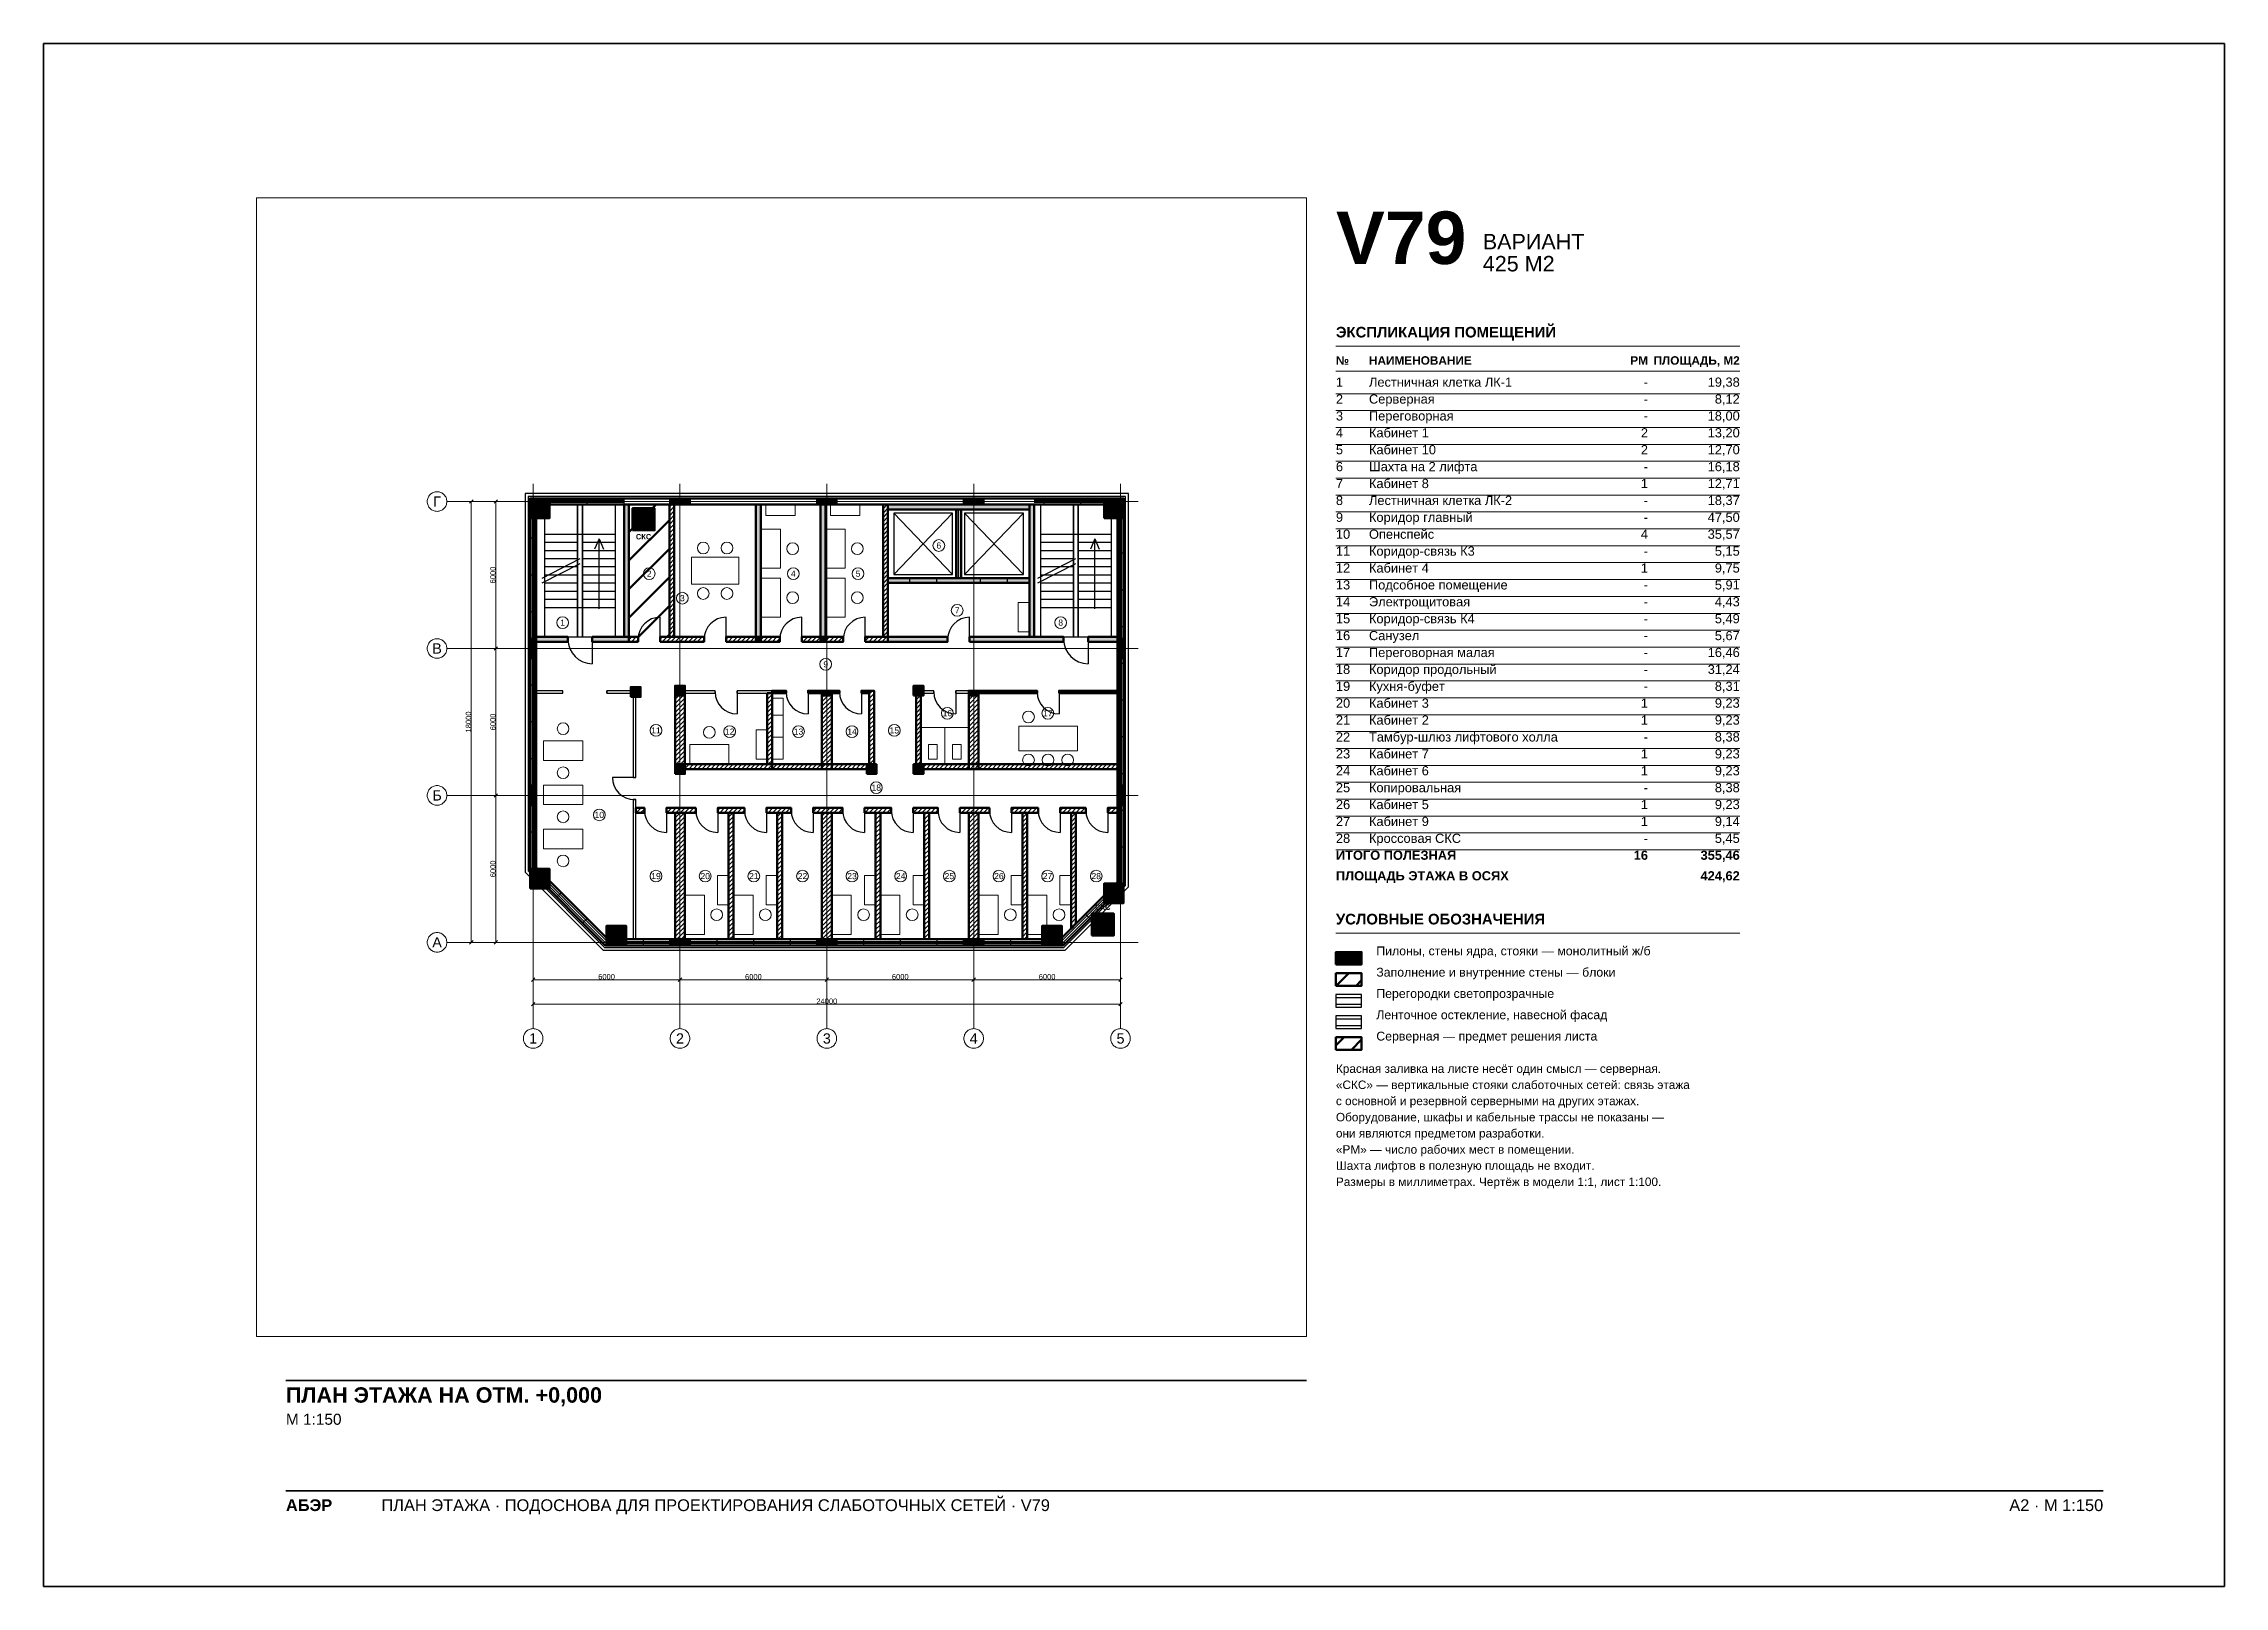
# Paper-space layout 'A2-1-100' of a CAD drawing. Header units: millimetres. Extents: x 0 to 594, y 0 to 420.
# The model-space entities are those that its viewports show. They can reach past a viewport. Long polylines and large blocks are cut down to what shows.
import ezdxf
from ezdxf.enums import TextEntityAlignment as Align

# ---------------------------------------------------------------- set-up
doc = ezdxf.new("R2010")
doc.units = ezdxf.units.MM
doc.linetypes.add('CENTER2', pattern=[2.541, 1.587, -0.318, 0.318, -0.318])
for name, color, linetype, lineweight in [('A-ANNO-LEGEND', 7, 'CONTINUOUS', 18), ('A-ANNO-NOTES', 8, 'CONTINUOUS', 13), ('A-ANNO-ROOM', 7, 'CONTINUOUS', 18), ('A-ANNO-TABLE', 7, 'CONTINUOUS', 18), ('A-DIMS', 8, 'CONTINUOUS', 13), ('A-DOOR', 3, 'CONTINUOUS', 25), ('A-ELEV', 7, 'CONTINUOUS', 25), ('A-FACADE-PANEL', 8, 'CONTINUOUS', 25), ('A-FURN', 8, 'CONTINUOUS', 18), ('A-GLAZ-RIBBON', 5, 'CONTINUOUS', 25), ('A-GRID', 8, 'CENTER2', 13), ('A-HATCH', 9, 'CONTINUOUS', 9), ('A-OUTLINE', 7, 'CONTINUOUS', 50), ('A-SANI', 8, 'CONTINUOUS', 18), ('A-STAIR', 7, 'CONTINUOUS', 25), ('A-TITLE', 7, 'CONTINUOUS', 35), ('A-VIEWPORT', 8, 'CONTINUOUS', 9), ('A-WALL-BLOCK', 9, 'CONTINUOUS', 50), ('A-WALL-GLASS', 4, 'CONTINUOUS', 25), ('A-WALL-RC', 7, 'CONTINUOUS', 50), ('E-SCS-RISER', 1, 'CONTINUOUS', 50), ('E-SERVER-ROOM', 1, 'CONTINUOUS', 50)]:
    doc.layers.add(name, color=color, linetype=linetype, lineweight=lineweight)
doc.styles.add('Arial', font='arial.ttf')
doc.styles.add('Arial-Bold', font='arialbd.ttf')
doc.styles.get("Standard").update_dxf_attribs({"font": 'arial.ttf'})

psp = doc.layouts.new('A2-1-100')

# ---------------------------------------------------------------- texts
at = {"layer": 'A-ANNO-LEGEND'}
for s, height, style, p in [('УСЛОВНЫЕ ОБОЗНАЧЕНИЯ', 2.9, 'Arial-Bold', (352, 180.2)), ('Пилоны, стены ядра, стояки — монолитный ж/б', 2.4, 'Arial', (363, 171.8)), ('Заполнение и внутренние стены — блоки', 2.4, 'Arial', (363, 166)), ('Перегородки светопрозрачные', 2.4, 'Arial', (363, 160.2)), ('Ленточное остекление, навесной фасад', 2.4, 'Arial', (363, 154.4)), ('Серверная — предмет решения листа', 2.4, 'Arial', (363, 148.6))]:
    psp.add_text(s, height=height, dxfattribs=dict(at, style=style)).set_placement(p)
at = {"layer": 'A-ANNO-NOTES', "style": 'Arial'}
for s, p in [('«СКС» — вертикальные стояки слаботочных сетей: связь этажа', (352, 135.4)), ('Красная заливка на листе несёт один смысл — серверная.', (352, 139.8)), ('с основной и резервной серверными на других этажах.', (352, 131)), ('Оборудование, шкафы и кабельные трассы не показаны —', (352, 126.6)), ('они являются предметом разработки.', (352, 122.2)), ('«РМ» — число рабочих мест в помещении.', (352, 117.8)), ('Шахта лифтов в полезную площадь не входит.', (352, 113.4)), ('Размеры в миллиметрах. Чертёж в модели 1:1, лист 1:100.', (352, 109))]:
    psp.add_text(s, height=2.3, dxfattribs=at).set_placement(p)
at = {"layer": 'A-ANNO-TABLE'}
for s, height, style, p in [('ЭКСПЛИКАЦИЯ ПОМЕЩЕНИЙ', 2.9, 'Arial-Bold', (352, 340)), ('№', 2.3, 'Arial-Bold', (352, 332.6)), ('НАИМЕНОВАНИЕ', 2.3, 'Arial-Bold', (361, 332.6)), ('1', 2.5, 'Arial', (352, 326.6)), ('Лестничная клетка ЛК-1', 2.5, 'Arial', (361, 326.6)), ('2', 2.5, 'Arial', (352, 322)), ('Серверная', 2.5, 'Arial', (361, 322)), ('4', 2.5, 'Arial', (352, 312.8)), ('3', 2.5, 'Arial', (352, 317.4)), ('Переговорная', 2.5, 'Arial', (361, 317.4)), ('Кабинет 1', 2.5, 'Arial', (361, 312.8)), ('5', 2.5, 'Arial', (352, 308.2)), ('Кабинет 10', 2.5, 'Arial', (361, 308.2)), ('6', 2.5, 'Arial', (352, 303.6)), ('Шахта на 2 лифта', 2.5, 'Arial', (361, 303.6)), ('7', 2.5, 'Arial', (352, 299)), ('Кабинет 8', 2.5, 'Arial', (361, 299)), ('8', 2.5, 'Arial', (352, 294.4)), ('9', 2.5, 'Arial', (352, 289.8)), ('Лестничная клетка ЛК-2', 2.5, 'Arial', (361, 294.4)), ('Коридор главный', 2.5, 'Arial', (361, 289.8)), ('10', 2.5, 'Arial', (352, 285.2)), ('Опенспейс', 2.5, 'Arial', (361, 285.2)), ('11', 2.5, 'Arial', (352, 280.6)), ('Коридор-связь К3', 2.5, 'Arial', (361, 280.6)), ('12', 2.5, 'Arial', (352, 276)), ('13', 2.5, 'Arial', (352, 271.4)), ('Подсобное помещение', 2.5, 'Arial', (361, 271.4)), ('Кабинет 4', 2.5, 'Arial', (361, 276)), ('14', 2.5, 'Arial', (352, 266.8)), ('Электрощитовая', 2.5, 'Arial', (361, 266.8)), ('15', 2.5, 'Arial', (352, 262.2)), ('Коридор-связь К4', 2.5, 'Arial', (361, 262.2)), ('16', 2.5, 'Arial', (352, 257.6)), ('17', 2.5, 'Arial', (352, 253)), ('Санузел', 2.5, 'Arial', (361, 257.6)), ('Переговорная малая', 2.5, 'Arial', (361, 253)), ('18', 2.5, 'Arial', (352, 248.4)), ('Коридор продольный', 2.5, 'Arial', (361, 248.4)), ('19', 2.5, 'Arial', (352, 243.8)), ('Кухня-буфет', 2.5, 'Arial', (361, 243.8)), ('20', 2.5, 'Arial', (352, 239.2)), ('Кабинет 3', 2.5, 'Arial', (361, 239.2)), ('21', 2.5, 'Arial', (352, 234.6)), ('22', 2.5, 'Arial', (352, 230)), ('Тамбур-шлюз лифтового холла', 2.5, 'Arial', (361, 230)), ('Кабинет 2', 2.5, 'Arial', (361, 234.6)), ('23', 2.5, 'Arial', (352, 225.4)), ('Кабинет 7', 2.5, 'Arial', (361, 225.4)), ('24', 2.5, 'Arial', (352, 220.8)), ('Кабинет 6', 2.5, 'Arial', (361, 220.8)), ('25', 2.5, 'Arial', (352, 216.2)), ('26', 2.5, 'Arial', (352, 211.6)), ('Копировальная', 2.5, 'Arial', (361, 216.2)), ('Кабинет 5', 2.5, 'Arial', (361, 211.6)), ('27', 2.5, 'Arial', (352, 207)), ('Кабинет 9', 2.5, 'Arial', (361, 207)), ('28', 2.5, 'Arial', (352, 202.4)), ('Кроссовая СКС', 2.5, 'Arial', (361, 202.4)), ('ИТОГО ПОЛЕЗНАЯ', 2.5, 'Arial-Bold', (352, 197.8)), ('ПЛОЩАДЬ ЭТАЖА В ОСЯХ', 2.5, 'Arial-Bold', (352, 192.2))]:
    psp.add_text(s, height=height, dxfattribs=dict(at, style=style)).set_placement(p)
for s, height, style, p in [('РМ', 2.3, 'Arial-Bold', (437, 332.6)), ('ПЛОЩАДЬ, М2', 2.3, 'Arial-Bold', (462, 332.6)), ('-', 2.5, 'Arial', (437, 326.6)), ('19,38', 2.5, 'Arial', (462, 326.6)), ('-', 2.5, 'Arial', (437, 322)), ('8,12', 2.5, 'Arial', (462, 322)), ('2', 2.5, 'Arial', (437, 312.8)), ('-', 2.5, 'Arial', (437, 317.4)), ('18,00', 2.5, 'Arial', (462, 317.4)), ('13,20', 2.5, 'Arial', (462, 312.8)), ('2', 2.5, 'Arial', (437, 308.2)), ('12,70', 2.5, 'Arial', (462, 308.2)), ('-', 2.5, 'Arial', (437, 303.6)), ('16,18', 2.5, 'Arial', (462, 303.6)), ('1', 2.5, 'Arial', (437, 299)), ('12,71', 2.5, 'Arial', (462, 299)), ('-', 2.5, 'Arial', (437, 294.4)), ('47,50', 2.5, 'Arial', (462, 289.8)), ('18,37', 2.5, 'Arial', (462, 294.4)), ('4', 2.5, 'Arial', (437, 285.2)), ('-', 2.5, 'Arial', (437, 289.8)), ('35,57', 2.5, 'Arial', (462, 285.2)), ('-', 2.5, 'Arial', (437, 280.6)), ('5,15', 2.5, 'Arial', (462, 280.6)), ('1', 2.5, 'Arial', (437, 276)), ('5,91', 2.5, 'Arial', (462, 271.4)), ('9,75', 2.5, 'Arial', (462, 276)), ('-', 2.5, 'Arial', (437, 271.4)), ('-', 2.5, 'Arial', (437, 266.8)), ('4,43', 2.5, 'Arial', (462, 266.8)), ('-', 2.5, 'Arial', (437, 262.2)), ('5,49', 2.5, 'Arial', (462, 262.2)), ('-', 2.5, 'Arial', (437, 257.6)), ('16,46', 2.5, 'Arial', (462, 253)), ('5,67', 2.5, 'Arial', (462, 257.6)), ('-', 2.5, 'Arial', (437, 253)), ('-', 2.5, 'Arial', (437, 248.4)), ('31,24', 2.5, 'Arial', (462, 248.4)), ('-', 2.5, 'Arial', (437, 243.8)), ('8,31', 2.5, 'Arial', (462, 243.8)), ('1', 2.5, 'Arial', (437, 239.2)), ('9,23', 2.5, 'Arial', (462, 239.2)), ('1', 2.5, 'Arial', (437, 234.6)), ('8,38', 2.5, 'Arial', (462, 230)), ('9,23', 2.5, 'Arial', (462, 234.6)), ('1', 2.5, 'Arial', (437, 225.4)), ('-', 2.5, 'Arial', (437, 230)), ('9,23', 2.5, 'Arial', (462, 225.4)), ('1', 2.5, 'Arial', (437, 220.8)), ('9,23', 2.5, 'Arial', (462, 220.8)), ('1', 2.5, 'Arial', (437, 211.6)), ('-', 2.5, 'Arial', (437, 216.2)), ('8,38', 2.5, 'Arial', (462, 216.2)), ('9,23', 2.5, 'Arial', (462, 211.6)), ('1', 2.5, 'Arial', (437, 207)), ('9,14', 2.5, 'Arial', (462, 207)), ('-', 2.5, 'Arial', (437, 202.4)), ('5,45', 2.5, 'Arial', (462, 202.4)), ('16', 2.5, 'Arial-Bold', (437, 197.8)), ('355,46', 2.5, 'Arial-Bold', (462, 197.8)), ('424,62', 2.5, 'Arial-Bold', (462, 192.2))]:
    psp.add_text(s, height=height, dxfattribs=dict(at, style=style)).set_placement(p, align=Align.RIGHT)
at = {"layer": 'A-TITLE'}
for s, height, style, p in [('V79', 14.3, 'Arial-Bold', (352, 360)), ('ВАРИАНТ', 4.2, 'Arial', (392, 364)), ('425 М2', 4.2, 'Arial', (392, 358)), ('ПЛАН ЭТАЖА НА ОТМ. +0,000', 4.2, 'Arial-Bold', (66, 50)), ('М 1:150', 3, 'Arial', (66, 44)), ('ПЛАН ЭТАЖА · ПОДОСНОВА ДЛЯ ПРОЕКТИРОВАНИЯ СЛАБОТОЧНЫХ СЕТЕЙ · V79', 3.2, 'Arial', (92, 20.5)), ('АБЭР', 3.2, 'Arial-Bold', (66, 20.5))]:
    psp.add_text(s, height=height, dxfattribs=dict(at, style=style)).set_placement(p)
at = {"layer": 'A-TITLE', "style": 'Arial'}
psp.add_text('A2 · М 1:150', height=3.2, dxfattribs=at).set_placement((561, 20.5), align=Align.RIGHT)

msp = doc.modelspace()

# ---------------------------------------------------------------- texts
at = {"layer": 'A-ANNO-ROOM'}
for s, p in [('6', (16576, 16205)), ('2', (4743, 15055)), ('4', (10631, 15055)), ('5', (13275, 15055)), ('3', (6097, 14055)), ('7', (17326, 13555)), ('1', (1205, 13055)), ('8', (21554, 13055)), ('9', (11955, 11355)), ('16', (16925, 9355)), ('17', (21030, 9355)), ('11', (5020, 8655)), ('12', (8030, 8605)), ('13', (10843, 8605)), ('14', (13030, 8605)), ('15', (14758, 8655)), ('18', (14020, 6318)), ('10', (2705, 5205)), ('19', (5020, 2705)), ('20', (7030, 2705)), ('21', (9018, 2705)), ('22', (11006, 2705)), ('23', (13030, 2705)), ('24', (15018, 2705)), ('25', (17006, 2705)), ('26', (19030, 2705)), ('27', (21018, 2705)), ('28', (23006, 2705))]:
    msp.add_text(s, height=250, dxfattribs=at).set_placement(p, align=Align.MIDDLE_CENTER)
at = {"layer": 'A-DIMS'}
for s, p in [('6000', (-1645, 15000)), ('18000', (-2645, 9000)), ('6000', (-1645, 9000)), ('6000', (-1645, 3000))]:
    msp.add_text(s, height=220, rotation=90, dxfattribs=at).set_placement(p, align=Align.MIDDLE_CENTER)
for s, p in [('6000', (3000, -1405)), ('6000', (9000, -1405)), ('6000', (15000, -1405)), ('6000', (21000, -1405)), ('24000', (12000, -2405))]:
    msp.add_text(s, height=220, dxfattribs=at).set_placement(p, align=Align.MIDDLE_CENTER)
at = {"layer": 'A-GRID'}
for s, p in [('Г', (-3925, 18000)), ('В', (-3925, 12000)), ('Б', (-3925, 6000)), ('А', (-3925, 0)), ('1', (0, -3925)), ('2', (6000, -3925)), ('3', (12000, -3925)), ('4', (18000, -3925)), ('5', (24000, -3925))]:
    msp.add_text(s, height=420, dxfattribs=at).set_placement(p, align=Align.MIDDLE_CENTER)
at = {"layer": 'E-SCS-RISER', "style": 'Arial-Bold'}
for p in [(4513, 16565), (23275, 1435)]:
    msp.add_text('СКС', height=220, dxfattribs=at).set_placement(p, align=Align.MIDDLE_CENTER)

# ---------------------------------------------------------------- hatches: boundary and pattern name
at = {"layer": 'A-HATCH'}
h = msp.add_hatch(dxfattribs=at)
h.set_pattern_fill('ANSI31', scale=40)
h.paths.add_polyline_path([(5567, 12475), (5767, 12475), (5767, 17875), (5767, 17875), (5567, 17875), (5567, 17875)])
h = msp.add_hatch(dxfattribs=at)
h.set_pattern_fill('ANSI31', scale=40)
h.paths.add_polyline_path([(14296, 12475), (14496, 12475), (14496, 17875), (14496, 17875), (14296, 17875), (14296, 17875)])
h = msp.add_hatch(dxfattribs=at)
h.set_pattern_fill('ANSI31', scale=40)
h.paths.add_polyline_path([(3913, 12275), (4290, 12275), (4290, 12475), (3913, 12475)])
h = msp.add_hatch(dxfattribs=at)
h.set_pattern_fill('ANSI31', scale=40)
h.paths.add_polyline_path([(5190, 12275), (6984, 12275), (6984, 12475), (5190, 12475)])
h = msp.add_hatch(dxfattribs=at)
h.set_pattern_fill('ANSI31', scale=40)
h.paths.add_polyline_path([(7884, 12275), (9101, 12275), (9101, 12475), (7884, 12475)])
h = msp.add_hatch(dxfattribs=at)
h.set_pattern_fill('ANSI31', scale=40)
h.paths.add_polyline_path([(9301, 12275), (10073, 12275), (10073, 12475), (9301, 12475)])
h = msp.add_hatch(dxfattribs=at)
h.set_pattern_fill('ANSI31', scale=40)
h.paths.add_polyline_path([(10973, 12275), (11745, 12275), (11745, 12475), (10973, 12475)])
h = msp.add_hatch(dxfattribs=at)
h.set_pattern_fill('ANSI31', scale=40)
h.paths.add_polyline_path([(11945, 12275), (12670, 12275), (12670, 12475), (11945, 12475)])
h = msp.add_hatch(dxfattribs=at)
h.set_pattern_fill('ANSI31', scale=40)
h.paths.add_polyline_path([(13570, 12275), (14496, 12275), (14496, 12475), (13570, 12475)])
h = msp.add_hatch(dxfattribs=at)
h.set_pattern_fill('ANSI31', scale=40)
h.paths.add_polyline_path([(4090, 10175), (4190, 10175), (4190, 10275), (4090, 10275)])
h = msp.add_hatch(dxfattribs=at)
h.set_pattern_fill('ANSI31', scale=40)
h.paths.add_polyline_path([(5800, 7075), (6200, 7075), (6200, 10275), (5800, 10275)])
h = msp.add_hatch(dxfattribs=at)
h.set_pattern_fill('ANSI31', scale=40)
h.paths.add_polyline_path([(9563, 7275), (9763, 7275), (9763, 10175), (9563, 10175)])
h = msp.add_hatch(dxfattribs=at)
h.set_pattern_fill('ANSI31', scale=40)
h.paths.add_polyline_path([(9763, 10175), (10332, 10175), (10332, 10275), (9763, 10275)])
h = msp.add_hatch(dxfattribs=at)
h.set_pattern_fill('ANSI31', scale=40)
h.paths.add_polyline_path([(11232, 10175), (11800, 10175), (11800, 10275), (11232, 10275)])
h = msp.add_hatch(dxfattribs=at)
h.set_pattern_fill('ANSI31', scale=40)
h.paths.add_polyline_path([(11800, 10075), (12200, 10075), (12200, 10275), (11800, 10275)])
h = msp.add_hatch(dxfattribs=at)
h.set_pattern_fill('ANSI31', scale=40)
h.paths.add_polyline_path([(11800, 7275), (12200, 7275), (12200, 10175), (11800, 10175)])
h = msp.add_hatch(dxfattribs=at)
h.set_pattern_fill('ANSI31', scale=40)
h.paths.add_polyline_path([(12200, 10175), (12514, 10175), (12514, 10275), (12200, 10275)])
h = msp.add_hatch(dxfattribs=at)
h.set_pattern_fill('ANSI31', scale=40)
h.paths.add_polyline_path([(13414, 10175), (13728, 10175), (13728, 10275), (13414, 10275)])
h = msp.add_hatch(dxfattribs=at)
h.set_pattern_fill('ANSI31', scale=40)
h.paths.add_polyline_path([(13728, 7075), (13928, 7075), (13928, 10275), (13728, 10275)])
h = msp.add_hatch(dxfattribs=at)
h.set_pattern_fill('ANSI31', scale=40)
h.paths.add_polyline_path([(15645, 7075), (15845, 7075), (15845, 10275), (15645, 10275)])
h = msp.add_hatch(dxfattribs=at)
h.set_pattern_fill('ANSI31', scale=40)
h.paths.add_polyline_path([(17800, 10075), (18200, 10075), (18200, 10275), (17800, 10275)])
h = msp.add_hatch(dxfattribs=at)
h.set_pattern_fill('ANSI31', scale=40)
h.paths.add_polyline_path([(17800, 7275), (18200, 7275), (18200, 10175), (17800, 10175)])
h = msp.add_hatch(dxfattribs=at)
h.set_pattern_fill('ANSI31', scale=40)
h.paths.add_polyline_path([(18200, 10175), (20588, 10175), (20588, 10275), (18200, 10275)])
h = msp.add_hatch(dxfattribs=at)
h.set_pattern_fill('ANSI31', scale=40)
h.paths.add_polyline_path([(21488, 10175), (23875, 10175), (23875, 10175), (23875, 10275), (23875, 10275), (21488, 10275)])
h = msp.add_hatch(dxfattribs=at)
h.set_pattern_fill('ANSI31', scale=40)
h.paths.add_polyline_path([(6200, 7075), (9763, 7075), (9763, 7275), (6200, 7275)])
h = msp.add_hatch(dxfattribs=at)
h.set_pattern_fill('ANSI31', scale=40)
h.paths.add_polyline_path([(9763, 7075), (11800, 7075), (11800, 7275), (9763, 7275)])
h = msp.add_hatch(dxfattribs=at)
h.set_pattern_fill('ANSI31', scale=40)
h.paths.add_polyline_path([(11800, 7075), (12200, 7075), (12200, 7275), (11800, 7275)])
h = msp.add_hatch(dxfattribs=at)
h.set_pattern_fill('ANSI31', scale=40)
h.paths.add_polyline_path([(12200, 7075), (13728, 7075), (13728, 7275), (12200, 7275)])
h = msp.add_hatch(dxfattribs=at)
h.set_pattern_fill('ANSI31', scale=40)
h.paths.add_polyline_path([(15845, 7075), (17800, 7075), (17800, 7275), (15845, 7275)])
h = msp.add_hatch(dxfattribs=at)
h.set_pattern_fill('ANSI31', scale=40)
h.paths.add_polyline_path([(17800, 7075), (18200, 7075), (18200, 7275), (17800, 7275)])
h = msp.add_hatch(dxfattribs=at)
h.set_pattern_fill('ANSI31', scale=40)
h.paths.add_polyline_path([(18200, 7075), (23875, 7075), (23875, 7075), (23875, 7275), (23875, 7275), (18200, 7275)])
h = msp.add_hatch(dxfattribs=at)
h.set_pattern_fill('ANSI31', scale=40)
h.paths.add_polyline_path([(4190, 5288), (4545, 5288), (4545, 5488), (4190, 5488)])
h = msp.add_hatch(dxfattribs=at)
h.set_pattern_fill('ANSI31', scale=40)
h.paths.add_polyline_path([(5445, 5288), (6644, 5288), (6644, 5488), (5445, 5488)])
h = msp.add_hatch(dxfattribs=at)
h.set_pattern_fill('ANSI31', scale=40)
h.paths.add_polyline_path([(7544, 5288), (8632, 5288), (8632, 5488), (7544, 5488)])
h = msp.add_hatch(dxfattribs=at)
h.set_pattern_fill('ANSI31', scale=40)
h.paths.add_polyline_path([(9532, 5288), (10538, 5288), (10538, 5488), (9532, 5488)])
h = msp.add_hatch(dxfattribs=at)
h.set_pattern_fill('ANSI31', scale=40)
h.paths.add_polyline_path([(11438, 5288), (12644, 5288), (12644, 5488), (11438, 5488)])
h = msp.add_hatch(dxfattribs=at)
h.set_pattern_fill('ANSI31', scale=40)
h.paths.add_polyline_path([(13544, 5288), (14632, 5288), (14632, 5488), (13544, 5488)])
h = msp.add_hatch(dxfattribs=at)
h.set_pattern_fill('ANSI31', scale=40)
h.paths.add_polyline_path([(15532, 5288), (16538, 5288), (16538, 5488), (15532, 5488)])
h = msp.add_hatch(dxfattribs=at)
h.set_pattern_fill('ANSI31', scale=40)
h.paths.add_polyline_path([(17438, 5288), (18644, 5288), (18644, 5488), (17438, 5488)])
h = msp.add_hatch(dxfattribs=at)
h.set_pattern_fill('ANSI31', scale=40)
h.paths.add_polyline_path([(19544, 5288), (20632, 5288), (20632, 5488), (19544, 5488)])
h = msp.add_hatch(dxfattribs=at)
h.set_pattern_fill('ANSI31', scale=40)
h.paths.add_polyline_path([(21532, 5288), (22576, 5288), (22576, 5488), (21532, 5488)])
h = msp.add_hatch(dxfattribs=at)
h.set_pattern_fill('ANSI31', scale=40)
h.paths.add_polyline_path([(23476, 5288), (23875, 5288), (23875, 5288), (23875, 5488), (23875, 5488), (23476, 5488)])
h = msp.add_hatch(dxfattribs=at)
h.set_pattern_fill('ANSI31', scale=40)
h.paths.add_polyline_path([(5800, 125), (6200, 125), (6200, 125), (6200, 5288), (5800, 5288), (5800, 125)])
h = msp.add_hatch(dxfattribs=at)
h.set_pattern_fill('ANSI31', scale=40)
h.paths.add_polyline_path([(7988, 125), (8188, 125), (8188, 125), (8188, 5288), (7988, 5288), (7988, 125)])
h = msp.add_hatch(dxfattribs=at)
h.set_pattern_fill('ANSI31', scale=40)
h.paths.add_polyline_path([(9976, 125), (10176, 125), (10176, 125), (10176, 5288), (9976, 5288), (9976, 125)])
h = msp.add_hatch(dxfattribs=at)
h.set_pattern_fill('ANSI31', scale=40)
h.paths.add_polyline_path([(11800, 125), (12200, 125), (12200, 125), (12200, 5288), (11800, 5288), (11800, 125)])
h = msp.add_hatch(dxfattribs=at)
h.set_pattern_fill('ANSI31', scale=40)
h.paths.add_polyline_path([(13988, 125), (14188, 125), (14188, 125), (14188, 5288), (13988, 5288), (13988, 125)])
h = msp.add_hatch(dxfattribs=at)
h.set_pattern_fill('ANSI31', scale=40)
h.paths.add_polyline_path([(15976, 125), (16176, 125), (16176, 125), (16176, 5288), (15976, 5288), (15976, 125)])
h = msp.add_hatch(dxfattribs=at)
h.set_pattern_fill('ANSI31', scale=40)
h.paths.add_polyline_path([(17800, 125), (18200, 125), (18200, 125), (18200, 5288), (17800, 5288), (17800, 125)])
h = msp.add_hatch(dxfattribs=at)
h.set_pattern_fill('ANSI31', scale=40)
h.paths.add_polyline_path([(19988, 125), (20188, 125), (20188, 125), (20188, 5288), (19988, 5288), (19988, 125)])
h = msp.add_hatch(dxfattribs=at)
h.set_pattern_fill('ANSI31', scale=40)
h.paths.add_polyline_path([(22176, 753), (22176, 5288), (21976, 5288), (21976, 553)])
at = {"layer": 'A-WALL-RC'}
h = msp.add_hatch(color=7, dxfattribs=at)
h.dxf.hatch_style = 1
h.paths.add_polyline_path([(-125, 17325), (675, 17325), (675, 18125), (-125, 18125)])
h = msp.add_hatch(color=7, dxfattribs=at)
h.dxf.hatch_style = 1
h.paths.add_polyline_path([(3713, 12475), (3913, 12475), (3913, 17875), (3913, 17875), (3713, 17875), (3713, 17875)])
h = msp.add_hatch(color=7, dxfattribs=at)
h.dxf.hatch_style = 1
h.paths.add_polyline_path([(5600, 17875), (6400, 17875), (6400, 18125), (5600, 18125)])
h = msp.add_hatch(color=7, dxfattribs=at)
h.dxf.hatch_style = 1
h.paths.add_polyline_path([(9101, 12475), (9301, 12475), (9301, 17875), (9301, 17875), (9101, 17875), (9101, 17875)])
h = msp.add_hatch(color=7, dxfattribs=at)
h.dxf.hatch_style = 1
h.paths.add_polyline_path([(11600, 17875), (12400, 17875), (12400, 18125), (11600, 18125)])
h = msp.add_hatch(color=7, dxfattribs=at)
h.dxf.hatch_style = 1
h.paths.add_polyline_path([(11745, 12475), (11945, 12475), (11945, 17875), (11945, 17875), (11745, 17875), (11745, 17875)])
h = msp.add_hatch(color=7, dxfattribs=at)
h.dxf.hatch_style = 1
h.paths.add_polyline_path([(14496, 17675), (20274, 17675), (20274, 17875), (20274, 17875), (14496, 17875), (14496, 17875)])
h = msp.add_hatch(color=7, dxfattribs=at)
h.dxf.hatch_style = 1
h.paths.add_polyline_path([(17600, 17875), (18400, 17875), (18400, 18125), (17600, 18125)])
h = msp.add_hatch(color=7, dxfattribs=at)
h.dxf.hatch_style = 1
h.paths.add_polyline_path([(20274, 12475), (20474, 12475), (20474, 17875), (20474, 17875), (20274, 17875), (20274, 17875)])
h = msp.add_hatch(color=7, dxfattribs=at)
h.dxf.hatch_style = 1
h.paths.add_polyline_path([(23325, 17325), (24125, 17325), (24125, 18125), (23325, 18125)])
h = msp.add_hatch(color=7, dxfattribs=at)
h.dxf.hatch_style = 1
h.paths.add_polyline_path([(17285, 14875), (17485, 14875), (17485, 17675), (17285, 17675)])
h = msp.add_hatch(color=7, dxfattribs=at)
h.dxf.hatch_style = 1
h.paths.add_polyline_path([(14496, 14675), (20274, 14675), (20274, 14875), (14496, 14875)])
h = msp.add_hatch(color=7, dxfattribs=at)
h.dxf.hatch_style = 1
h.paths.add_polyline_path([(125, 12275), (125, 12275), (1419, 12275), (1419, 12475), (125, 12475), (125, 12475)])
h = msp.add_hatch(color=7, dxfattribs=at)
h.dxf.hatch_style = 1
h.paths.add_polyline_path([(2419, 12275), (3913, 12275), (3913, 12475), (2419, 12475)])
h = msp.add_hatch(color=7, dxfattribs=at)
h.dxf.hatch_style = 1
h.paths.add_polyline_path([(9101, 12275), (9301, 12275), (9301, 12475), (9101, 12475)])
h = msp.add_hatch(color=7, dxfattribs=at)
h.dxf.hatch_style = 1
h.paths.add_polyline_path([(11745, 12275), (11945, 12275), (11945, 12475), (11745, 12475)])
h = msp.add_hatch(color=7, dxfattribs=at)
h.dxf.hatch_style = 1
h.paths.add_polyline_path([(14496, 12275), (16935, 12275), (16935, 12475), (14496, 12475)])
h = msp.add_hatch(color=7, dxfattribs=at)
h.dxf.hatch_style = 1
h.paths.add_polyline_path([(17835, 12275), (21674, 12275), (21674, 12475), (17835, 12475)])
h = msp.add_hatch(color=7, dxfattribs=at)
h.dxf.hatch_style = 1
h.paths.add_polyline_path([(22674, 12275), (23875, 12275), (23875, 12275), (23875, 12475), (23875, 12475), (22674, 12475)])
h = msp.add_hatch(color=7, dxfattribs=at)
h.dxf.hatch_style = 1
h.paths.add_polyline_path([(-125, 11600), (125, 11600), (125, 12400), (-125, 12400)])
h = msp.add_hatch(color=7, dxfattribs=at)
h.dxf.hatch_style = 1
h.paths.add_polyline_path([(23875, 11600), (24125, 11600), (24125, 12400), (23875, 12400)])
h = msp.add_hatch(color=7, dxfattribs=at)
h.dxf.hatch_style = 1
h.paths.add_polyline_path([(3990, 10025), (4390, 10025), (4390, 10425), (3990, 10425)])
h = msp.add_hatch(color=7, dxfattribs=at)
h.dxf.hatch_style = 1
h.paths.add_polyline_path([(5800, 10075), (6200, 10075), (6200, 10475), (5800, 10475)])
h = msp.add_hatch(color=7, dxfattribs=at)
h.dxf.hatch_style = 1
h.paths.add_polyline_path([(15545, 10075), (15945, 10075), (15945, 10475), (15545, 10475)])
h = msp.add_hatch(color=7, dxfattribs=at)
h.dxf.hatch_style = 1
h.paths.add_polyline_path([(5800, 6875), (6200, 6875), (6200, 7275), (5800, 7275)])
h = msp.add_hatch(color=7, dxfattribs=at)
h.dxf.hatch_style = 1
h.paths.add_polyline_path([(13628, 6875), (14028, 6875), (14028, 7275), (13628, 7275)])
h = msp.add_hatch(color=7, dxfattribs=at)
h.dxf.hatch_style = 1
h.paths.add_polyline_path([(15545, 6875), (15945, 6875), (15945, 7275), (15545, 7275)])
h = msp.add_hatch(color=7, dxfattribs=at)
h.dxf.hatch_style = 1
h.paths.add_polyline_path([(-125, 5600), (125, 5600), (125, 6400), (-125, 6400)])
h = msp.add_hatch(color=7, dxfattribs=at)
h.dxf.hatch_style = 1
h.paths.add_polyline_path([(23875, 5600), (24125, 5600), (24125, 6400), (23875, 6400)])
h = msp.add_hatch(color=7, dxfattribs=at)
h.dxf.hatch_style = 1
h.paths.add_polyline_path([(-125, 2200), (675, 2200), (675, 3000), (-125, 3000)])
h = msp.add_hatch(color=7, dxfattribs=at)
h.dxf.hatch_style = 1
h.paths.add_polyline_path([(23325, 1600), (24125, 1600), (24125, 2400), (23325, 2400)])
h = msp.add_hatch(color=7, dxfattribs=at)
h.dxf.hatch_style = 1
h.paths.add_polyline_path([(3000, -125), (3800, -125), (3800, 675), (3000, 675)])
h = msp.add_hatch(color=7, dxfattribs=at)
h.dxf.hatch_style = 1
h.paths.add_polyline_path([(5600, -125), (6400, -125), (6400, 125), (5600, 125)])
h = msp.add_hatch(color=7, dxfattribs=at)
h.dxf.hatch_style = 1
h.paths.add_polyline_path([(11600, -125), (12400, -125), (12400, 125), (11600, 125)])
h = msp.add_hatch(color=7, dxfattribs=at)
h.dxf.hatch_style = 1
h.paths.add_polyline_path([(17600, -125), (18400, -125), (18400, 125), (17600, 125)])
h = msp.add_hatch(color=7, dxfattribs=at)
h.dxf.hatch_style = 1
h.paths.add_polyline_path([(20800, -125), (21600, -125), (21600, 675), (20800, 675)])
at = {"layer": 'E-SCS-RISER'}
h = msp.add_hatch(color=7, dxfattribs=at)
h.dxf.hatch_style = 1
h.paths.add_polyline_path([(4063, 16825), (4963, 16825), (4963, 17725), (4063, 17725)])
h = msp.add_hatch(color=7, dxfattribs=at)
h.dxf.hatch_style = 1
h.paths.add_polyline_path([(22825, 275), (23725, 275), (23725, 1175), (22825, 1175)])
at = {"layer": 'E-SERVER-ROOM'}
h = msp.add_hatch(dxfattribs=at)
h.set_pattern_fill('ANSI31', scale=260)
h.paths.add_polyline_path([(3913, 12475), (5567, 12475), (5567, 17875), (3913, 17875)])

# ---------------------------------------------------------------- linework, layer by layer
at = {"layer": 'A-ANNO-ROOM'}
for centre in [(16576, 16205), (4743, 15055), (10631, 15055), (13275, 15055), (6097, 14055), (17326, 13555), (1205, 13055), (21554, 13055), (11955, 11355), (16925, 9355), (21030, 9355), (5020, 8655), (8030, 8605), (10843, 8605), (13030, 8605), (14758, 8655), (14020, 6318), (2705, 5205), (5020, 2705), (7030, 2705), (9018, 2705), (11006, 2705), (13030, 2705), (15018, 2705), (17006, 2705), (19030, 2705), (21018, 2705), (23006, 2705)]:
    msp.add_circle(centre, 240, dxfattribs=at)
at = {"layer": 'A-DIMS'}
for p, q in [((-2596, 17929), (-2454, 18071)), ((-2525, 0), (-2525, 18000)), ((-1596, 17929), (-1454, 18071)), ((-1525, 12000), (-1525, 18000)), ((-1596, 11929), (-1454, 12071)), ((-1596, 11929), (-1454, 12071)), ((-1525, 6000), (-1525, 12000)), ((-1596, 5929), (-1454, 6071)), ((-1596, 5929), (-1454, 6071)), ((-1525, 0), (-1525, 6000)), ((-2596, -71), (-2454, 71)), ((-1596, -71), (-1454, 71)), ((-71, -1596), (71, -1454)), ((0, -1525), (6000, -1525)), ((5929, -1596), (6071, -1454)), ((5929, -1596), (6071, -1454)), ((6000, -1525), (12000, -1525)), ((11929, -1596), (12071, -1454)), ((11929, -1596), (12071, -1454)), ((12000, -1525), (18000, -1525)), ((17929, -1596), (18071, -1454)), ((17929, -1596), (18071, -1454)), ((18000, -1525), (24000, -1525)), ((23929, -1596), (24071, -1454)), ((-71, -2596), (71, -2454)), ((0, -2525), (24000, -2525)), ((23929, -2596), (24071, -2454))]:
    msp.add_line(p, q, dxfattribs=at)
at = {"layer": 'A-DOOR'}
for p, q in [((15390, 14675), (15390, 14875)), ((16490, 14675), (16490, 14875)), ((18280, 14675), (18280, 14875)), ((19380, 14675), (19380, 14875)), ((1419, 12275), (1419, 12475)), ((2419, 12275), (2419, 12475)), ((4290, 12275), (4290, 12475)), ((5190, 12375), (5190, 13275)), ((5190, 12275), (5190, 12475)), ((6984, 12275), (6984, 12475)), ((7884, 12375), (7884, 13275)), ((7884, 12275), (7884, 12475)), ((10073, 12275), (10073, 12475)), ((10973, 12375), (10973, 13275)), ((10973, 12275), (10973, 12475)), ((12670, 12275), (12670, 12475)), ((13570, 12375), (13570, 13275)), ((13570, 12275), (13570, 12475)), ((16935, 12275), (16935, 12475)), ((17835, 12375), (17835, 13275)), ((17835, 12275), (17835, 12475)), ((21674, 12275), (21674, 12475)), ((22674, 12275), (22674, 12475)), ((2419, 12375), (2419, 11375)), ((22674, 12375), (22674, 11375)), ((1208, 10175), (1208, 10275)), ((3008, 10175), (3008, 10275)), ((7432, 10175), (7432, 10275)), ((8332, 10175), (8332, 10275)), ((8332, 10225), (8332, 9325)), ((10332, 10175), (10332, 10275)), ((11232, 10175), (11232, 10275)), ((11232, 10225), (11232, 9325)), ((12514, 10175), (12514, 10275)), ((13414, 10175), (13414, 10275)), ((13414, 10225), (13414, 9325)), ((16372, 10175), (16372, 10275)), ((17272, 10175), (17272, 10275)), ((17272, 10225), (17272, 9325)), ((20588, 10175), (20588, 10275)), ((21488, 10175), (21488, 10275)), ((21488, 10225), (21488, 9325)), ((4140, 6732), (3240, 6732)), ((4090, 6732), (4190, 6732)), ((4090, 5832), (4190, 5832)), ((4545, 5288), (4545, 5488)), ((5445, 5288), (5445, 5488)), ((5445, 5388), (5445, 4488)), ((6644, 5288), (6644, 5488)), ((7544, 5288), (7544, 5488)), ((7544, 5388), (7544, 4488)), ((8632, 5288), (8632, 5488)), ((9532, 5288), (9532, 5488)), ((9532, 5388), (9532, 4488)), ((10538, 5288), (10538, 5488)), ((11438, 5288), (11438, 5488)), ((11438, 5388), (11438, 4488)), ((12644, 5288), (12644, 5488)), ((13544, 5288), (13544, 5488)), ((13544, 5388), (13544, 4488)), ((14632, 5288), (14632, 5488)), ((15532, 5288), (15532, 5488)), ((15532, 5388), (15532, 4488)), ((16538, 5288), (16538, 5488)), ((17438, 5288), (17438, 5488)), ((17438, 5388), (17438, 4488)), ((18644, 5288), (18644, 5488)), ((19544, 5288), (19544, 5488)), ((19544, 5388), (19544, 4488)), ((20632, 5288), (20632, 5488)), ((21532, 5288), (21532, 5488)), ((21532, 5388), (21532, 4488)), ((22576, 5288), (22576, 5488)), ((23476, 5288), (23476, 5488)), ((23476, 5388), (23476, 4488))]:
    msp.add_line(p, q, dxfattribs=at)
for centre, radius, start, end in [((5190, 12375), 900, 90, 180), ((7884, 12375), 900, 90, 180), ((10973, 12375), 900, 90, 180), ((13570, 12375), 900, 90, 180), ((17835, 12375), 900, 90, 180), ((2419, 12375), 1000, 180, -90), ((22674, 12375), 1000, 180, -90), ((8332, 10225), 900, 180, -90), ((11232, 10225), 900, 180, -90), ((13414, 10225), 900, 180, -90), ((17272, 10225), 900, 180, -90), ((21488, 10225), 900, 180, -90), ((4140, 6732), 900, 180, -90), ((5445, 5388), 900, 180, -90), ((7544, 5388), 900, 180, -90), ((9532, 5388), 900, 180, -90), ((11438, 5388), 900, 180, -90), ((13544, 5388), 900, 180, -90), ((15532, 5388), 900, 180, -90), ((17438, 5388), 900, 180, -90), ((19544, 5388), 900, 180, -90), ((21532, 5388), 900, 180, -90), ((23476, 5388), 900, 180, -90)]:
    msp.add_arc(centre, radius, start, end, dxfattribs=at)
at = {"layer": 'A-ELEV'}
for p, q in [((14740, 15025), (17140, 17525)), ((14740, 17525), (17140, 15025)), ((17385, 14875), (17385, 17675)), ((17630, 15025), (20030, 17525)), ((17630, 17525), (20030, 15025))]:
    msp.add_line(p, q, dxfattribs=at)
for points in [[(14740, 15025), (17140, 15025), (17140, 17525), (14740, 17525)], [(17630, 15025), (20030, 15025), (20030, 17525), (17630, 17525)]]:
    msp.add_lwpolyline(points, close=True, dxfattribs=at)
at = {"layer": 'A-FACADE-PANEL'}
for points in [[(-325, 2865), (2865, -325), (21735, -325), (24325, 2265), (24325, 18325), (-325, 18325)], [(-205, 2915), (2915, -205), (21685, -205), (24205, 2315), (24205, 18205), (-205, 18205)]]:
    msp.add_lwpolyline(points, close=True, dxfattribs=at)
at = {"layer": 'A-FURN'}
for p, q in [((9763, 9275), (10213, 9275)), ((9763, 8375), (10213, 8375))]:
    msp.add_line(p, q, dxfattribs=at)
for points in [[(9501, 17425), (10701, 17425), (10701, 17875), (9501, 17875)], [(12145, 17425), (13345, 17425), (13345, 17875), (12145, 17875)], [(9301, 15275), (10101, 15275), (10101, 16875), (9301, 16875)], [(11945, 15275), (12745, 15275), (12745, 16875), (11945, 16875)], [(6467, 14625), (8401, 14625), (8401, 15725), (6467, 15725)], [(9301, 13275), (10101, 13275), (10101, 14875), (9301, 14875)], [(11945, 13275), (12745, 13275), (12745, 14875), (11945, 14875)], [(19824, 12675), (20274, 12675), (20274, 13875), (19824, 13875)], [(9763, 7475), (10213, 7475), (10213, 9975), (9763, 9975)], [(425, 7425), (2025, 7425), (2025, 8225), (425, 8225)], [(6400, 7275), (8000, 7275), (8000, 8075), (6400, 8075)], [(9113, 7475), (9563, 7475), (9563, 8675), (9113, 8675)], [(19838, 7825), (22238, 7825), (22238, 8825), (19838, 8825)], [(425, 5625), (2025, 5625), (2025, 6425), (425, 6425)], [(425, 3825), (2025, 3825), (2025, 4625), (425, 4625)], [(7538, 1525), (7988, 1525), (7988, 2725), (7538, 2725)], [(9526, 1525), (9976, 1525), (9976, 2725), (9526, 2725)], [(13538, 1525), (13988, 1525), (13988, 2725), (13538, 2725)], [(15526, 1525), (15976, 1525), (15976, 2725), (15526, 2725)], [(19538, 1525), (19988, 1525), (19988, 2725), (19538, 2725)], [(21526, 1525), (21976, 1525), (21976, 2725), (21526, 2725)], [(6200, 325), (7000, 325), (7000, 1925), (6200, 1925)], [(8188, 325), (8988, 325), (8988, 1925), (8188, 1925)], [(12200, 325), (13000, 325), (13000, 1925), (12200, 1925)], [(14188, 325), (14988, 325), (14988, 1925), (14188, 1925)], [(18200, 325), (19000, 325), (19000, 1925), (18200, 1925)], [(20188, 325), (20988, 325), (20988, 1925), (20188, 1925)]]:
    msp.add_lwpolyline(points, close=True, dxfattribs=at)
for centre in [(6950, 16105), (7918, 16105), (10601, 16075), (13245, 16075), (6950, 14245), (7918, 14245), (10601, 14075), (13245, 14075), (1225, 8725), (20238, 9205), (7200, 8575), (1225, 6925), (20238, 7445), (21038, 7445), (21838, 7445), (1225, 5125), (1225, 3325), (7500, 1125), (9488, 1125), (13500, 1125), (15488, 1125), (19500, 1125), (21488, 1125)]:
    msp.add_circle(centre, 240, dxfattribs=at)
at = {"layer": 'A-GLAZ-RIBBON'}
for p, q in [((125, 18000), (-125, 18000)), ((-40, 18000), (-40, 3000)), ((40, 18000), (40, 3000)), ((3713, 18040), (125, 18040)), ((3713, 17960), (125, 17960)), ((713, 17875), (713, 18125)), ((2213, 17875), (2213, 18125)), ((3713, 17875), (3713, 18125)), ((23875, 18040), (20474, 18040)), ((23875, 17960), (20474, 17960)), ((20875, 17875), (20875, 18125)), ((22375, 17875), (22375, 18125)), ((23875, 17875), (23875, 18125)), ((23960, 2400), (23960, 18000)), ((24040, 2400), (24040, 18000)), ((23875, 17400), (24125, 17400)), ((125, 16500), (-125, 16500)), ((23875, 15900), (24125, 15900)), ((125, 15000), (-125, 15000)), ((23875, 14400), (24125, 14400)), ((125, 13500), (-125, 13500)), ((23875, 12900), (24125, 12900)), ((125, 12000), (-125, 12000)), ((23875, 11400), (24125, 11400)), ((125, 10500), (-125, 10500)), ((23875, 9900), (24125, 9900)), ((125, 9000), (-125, 9000)), ((23875, 8400), (24125, 8400)), ((125, 7500), (-125, 7500)), ((23875, 6900), (24125, 6900)), ((125, 6000), (-125, 6000)), ((23875, 5400), (24125, 5400)), ((125, 4500), (-125, 4500)), ((23875, 3900), (24125, 3900)), ((125, 3000), (-125, 3000)), ((88, 3088), (-88, 2912)), ((-28, 2972), (2972, -28)), ((28, 3028), (3028, 28)), ((1149, 2028), (972, 1851)), ((21572, 28), (23972, 2428)), ((21628, -28), (24028, 2372)), ((23633, 2210), (23810, 2033)), ((23875, 2400), (24125, 2400)), ((2210, 967), (2033, 790)), ((22572, 1149), (22749, 972)), ((3000, 125), (3000, -125)), ((3000, 40), (21600, 40)), ((4500, 125), (4500, -125)), ((6000, 125), (6000, -125)), ((7500, 125), (7500, -125)), ((9000, 125), (9000, -125)), ((10500, 125), (10500, -125)), ((12000, 125), (12000, -125)), ((13500, 125), (13500, -125)), ((15000, 125), (15000, -125)), ((16500, 125), (16500, -125)), ((18000, 125), (18000, -125)), ((19500, 125), (19500, -125)), ((21000, 125), (21000, -125)), ((21512, 88), (21688, -88)), ((3000, -40), (21600, -40))]:
    msp.add_line(p, q, dxfattribs=at)
at = {"layer": 'A-GRID'}
for p, q in [((0, -3525), (0, 18725)), ((6000, -3525), (6000, 18725)), ((12000, -3525), (12000, 18725)), ((18000, -3525), (18000, 18725)), ((24000, -3525), (24000, 18725)), ((-3525, 18000), (24725, 18000)), ((-3525, 12000), (24725, 12000)), ((-3525, 6000), (24725, 6000)), ((-3525, 0), (24725, 0))]:
    msp.add_line(p, q, dxfattribs=at)
for centre in [(-3925, 18000), (-3925, 12000), (-3925, 6000), (-3925, 0), (0, -3925), (6000, -3925), (12000, -3925), (18000, -3925), (24000, -3925)]:
    msp.add_circle(centre, 400, dxfattribs=at)
at = {"layer": 'A-OUTLINE'}
for points in [[(-125, 2948), (2948, -125), (21652, -125), (24125, 2348), (24125, 18125), (-125, 18125)], [(125, 3052), (3052, 125), (21548, 125), (23875, 2452), (23875, 17875), (125, 17875)]]:
    msp.add_lwpolyline(points, close=True, dxfattribs=at)
at = {"layer": 'A-SANI'}
for points in [[(15845, 7275), (16822, 7275), (16822, 8775), (15845, 8775)], [(16154, 7475), (16514, 7475), (16514, 8075), (16154, 8075)], [(16822, 7275), (17800, 7275), (17800, 8775), (16822, 8775)], [(17131, 7475), (17491, 7475), (17491, 8075), (17131, 8075)]]:
    msp.add_lwpolyline(points, close=True, dxfattribs=at)
at = {"layer": 'A-STAIR'}
for p, q in [((469, 16675), (1819, 16675)), ((469, 16675), (3369, 16675)), ((469, 16342), (1819, 16342)), ((2019, 16675), (3369, 16675)), ((2019, 16342), (3369, 16342)), ((2694, 16475), (2514, 16055)), ((2694, 13625), (2694, 16475)), ((2694, 16475), (2874, 16055)), ((20724, 16675), (22074, 16675)), ((20724, 16675), (23624, 16675)), ((20724, 16342), (22074, 16342)), ((22274, 16675), (23624, 16675)), ((22274, 16342), (23624, 16342)), ((22950, 16475), (22770, 16055)), ((22950, 13625), (22950, 16475)), ((22950, 16475), (23130, 16055)), ((369, 14875), (1919, 15675)), ((369, 14675), (1919, 15475)), ((469, 16008), (1819, 16008)), ((469, 15675), (1819, 15675)), ((469, 15342), (1819, 15342)), ((2019, 16008), (3369, 16008)), ((2019, 15675), (3369, 15675)), ((2019, 15342), (3369, 15342)), ((20624, 14875), (22174, 15675)), ((20624, 14675), (22174, 15475)), ((20724, 16008), (22074, 16008)), ((20724, 15675), (22074, 15675)), ((20724, 15342), (22074, 15342)), ((22274, 16008), (23624, 16008)), ((22274, 15675), (23624, 15675)), ((22274, 15342), (23624, 15342)), ((469, 15008), (1819, 15008)), ((469, 14675), (1819, 14675)), ((469, 14342), (1819, 14342)), ((2019, 15008), (3369, 15008)), ((2019, 14675), (3369, 14675)), ((2019, 14342), (3369, 14342)), ((20724, 15008), (22074, 15008)), ((20724, 14675), (22074, 14675)), ((20724, 14342), (22074, 14342)), ((22274, 15008), (23624, 15008)), ((22274, 14675), (23624, 14675)), ((22274, 14342), (23624, 14342)), ((469, 14008), (1819, 14008)), ((469, 13675), (3369, 13675)), ((2019, 14008), (3369, 14008)), ((20724, 14008), (22074, 14008)), ((20724, 13675), (23624, 13675)), ((22274, 14008), (23624, 14008))]:
    msp.add_line(p, q, dxfattribs=at)
for points in [[(469, 12475), (1819, 12475), (1819, 17875), (469, 17875)], [(1819, 12475), (2019, 12475), (2019, 17875), (1819, 17875)], [(2019, 12475), (3369, 12475), (3369, 17875), (2019, 17875)], [(20724, 12475), (22074, 12475), (22074, 17875), (20724, 17875)], [(22074, 12475), (22274, 12475), (22274, 17875), (22074, 17875)], [(22274, 12475), (23624, 12475), (23624, 17875), (22274, 17875)]]:
    msp.add_lwpolyline(points, close=True, dxfattribs=at)
at = {"layer": 'A-WALL-BLOCK'}
for points in [[(5567, 12475), (5767, 12475), (5767, 17875), (5767, 17875), (5567, 17875), (5567, 17875)], [(14296, 12475), (14496, 12475), (14496, 17875), (14496, 17875), (14296, 17875), (14296, 17875)], [(3913, 12275), (4290, 12275), (4290, 12475), (3913, 12475)], [(5190, 12275), (6984, 12275), (6984, 12475), (5190, 12475)], [(7884, 12275), (9101, 12275), (9101, 12475), (7884, 12475)], [(9301, 12275), (10073, 12275), (10073, 12475), (9301, 12475)], [(10973, 12275), (11745, 12275), (11745, 12475), (10973, 12475)], [(11945, 12275), (12670, 12275), (12670, 12475), (11945, 12475)], [(13570, 12275), (14496, 12275), (14496, 12475), (13570, 12475)], [(4090, 10175), (4190, 10175), (4190, 10275), (4090, 10275)], [(5800, 7075), (6200, 7075), (6200, 10275), (5800, 10275)], [(9563, 7275), (9763, 7275), (9763, 10175), (9563, 10175)], [(9763, 10175), (10332, 10175), (10332, 10275), (9763, 10275)], [(11232, 10175), (11800, 10175), (11800, 10275), (11232, 10275)], [(11800, 10075), (12200, 10075), (12200, 10275), (11800, 10275)], [(11800, 7275), (12200, 7275), (12200, 10175), (11800, 10175)], [(12200, 10175), (12514, 10175), (12514, 10275), (12200, 10275)], [(13414, 10175), (13728, 10175), (13728, 10275), (13414, 10275)], [(13728, 7075), (13928, 7075), (13928, 10275), (13728, 10275)], [(15645, 7075), (15845, 7075), (15845, 10275), (15645, 10275)], [(17800, 10075), (18200, 10075), (18200, 10275), (17800, 10275)], [(17800, 7275), (18200, 7275), (18200, 10175), (17800, 10175)], [(18200, 10175), (20588, 10175), (20588, 10275), (18200, 10275)], [(21488, 10175), (23875, 10175), (23875, 10175), (23875, 10275), (23875, 10275), (21488, 10275)], [(6200, 7075), (9763, 7075), (9763, 7275), (6200, 7275)], [(9763, 7075), (11800, 7075), (11800, 7275), (9763, 7275)], [(11800, 7075), (12200, 7075), (12200, 7275), (11800, 7275)], [(12200, 7075), (13728, 7075), (13728, 7275), (12200, 7275)], [(15845, 7075), (17800, 7075), (17800, 7275), (15845, 7275)], [(17800, 7075), (18200, 7075), (18200, 7275), (17800, 7275)], [(18200, 7075), (23875, 7075), (23875, 7075), (23875, 7275), (23875, 7275), (18200, 7275)], [(4190, 5288), (4545, 5288), (4545, 5488), (4190, 5488)], [(5445, 5288), (6644, 5288), (6644, 5488), (5445, 5488)], [(7544, 5288), (8632, 5288), (8632, 5488), (7544, 5488)], [(9532, 5288), (10538, 5288), (10538, 5488), (9532, 5488)], [(11438, 5288), (12644, 5288), (12644, 5488), (11438, 5488)], [(13544, 5288), (14632, 5288), (14632, 5488), (13544, 5488)], [(15532, 5288), (16538, 5288), (16538, 5488), (15532, 5488)], [(17438, 5288), (18644, 5288), (18644, 5488), (17438, 5488)], [(19544, 5288), (20632, 5288), (20632, 5488), (19544, 5488)], [(21532, 5288), (22576, 5288), (22576, 5488), (21532, 5488)], [(23476, 5288), (23875, 5288), (23875, 5288), (23875, 5488), (23875, 5488), (23476, 5488)], [(5800, 125), (6200, 125), (6200, 125), (6200, 5288), (5800, 5288), (5800, 125)], [(7988, 125), (8188, 125), (8188, 125), (8188, 5288), (7988, 5288), (7988, 125)], [(9976, 125), (10176, 125), (10176, 125), (10176, 5288), (9976, 5288), (9976, 125)], [(11800, 125), (12200, 125), (12200, 125), (12200, 5288), (11800, 5288), (11800, 125)], [(13988, 125), (14188, 125), (14188, 125), (14188, 5288), (13988, 5288), (13988, 125)], [(15976, 125), (16176, 125), (16176, 125), (16176, 5288), (15976, 5288), (15976, 125)], [(17800, 125), (18200, 125), (18200, 125), (18200, 5288), (17800, 5288), (17800, 125)], [(19988, 125), (20188, 125), (20188, 125), (20188, 5288), (19988, 5288), (19988, 125)], [(22176, 753), (22176, 5288), (21976, 5288), (21976, 553)]]:
    msp.add_lwpolyline(points, close=True, dxfattribs=at)
at = {"layer": 'A-WALL-GLASS'}
for points in [[(125, 10175), (125, 10175), (1208, 10175), (1208, 10275), (125, 10275), (125, 10275)], [(3008, 10175), (4090, 10175), (4090, 10275), (3008, 10275)], [(4090, 6732), (4190, 6732), (4190, 10175), (4090, 10175)], [(6200, 10175), (7432, 10175), (7432, 10275), (6200, 10275)], [(8332, 10175), (9763, 10175), (9763, 10275), (8332, 10275)], [(15845, 10175), (16372, 10175), (16372, 10275), (15845, 10275)], [(17272, 10175), (17800, 10175), (17800, 10275), (17272, 10275)], [(4090, 125), (4190, 125), (4190, 125), (4190, 5832), (4090, 5832), (4090, 125)]]:
    msp.add_lwpolyline(points, close=True, dxfattribs=at)
at = {"layer": 'A-WALL-RC'}
for points in [[(-125, 17325), (675, 17325), (675, 18125), (-125, 18125)], [(3713, 12475), (3913, 12475), (3913, 17875), (3913, 17875), (3713, 17875), (3713, 17875)], [(5600, 17875), (6400, 17875), (6400, 18125), (5600, 18125)], [(9101, 12475), (9301, 12475), (9301, 17875), (9301, 17875), (9101, 17875), (9101, 17875)], [(11600, 17875), (12400, 17875), (12400, 18125), (11600, 18125)], [(11745, 12475), (11945, 12475), (11945, 17875), (11945, 17875), (11745, 17875), (11745, 17875)], [(14496, 17675), (20274, 17675), (20274, 17875), (20274, 17875), (14496, 17875), (14496, 17875)], [(17600, 17875), (18400, 17875), (18400, 18125), (17600, 18125)], [(20274, 12475), (20474, 12475), (20474, 17875), (20474, 17875), (20274, 17875), (20274, 17875)], [(23325, 17325), (24125, 17325), (24125, 18125), (23325, 18125)], [(17285, 14875), (17485, 14875), (17485, 17675), (17285, 17675)], [(14496, 14675), (20274, 14675), (20274, 14875), (14496, 14875)], [(125, 12275), (125, 12275), (1419, 12275), (1419, 12475), (125, 12475), (125, 12475)], [(2419, 12275), (3913, 12275), (3913, 12475), (2419, 12475)], [(9101, 12275), (9301, 12275), (9301, 12475), (9101, 12475)], [(11745, 12275), (11945, 12275), (11945, 12475), (11745, 12475)], [(14496, 12275), (16935, 12275), (16935, 12475), (14496, 12475)], [(17835, 12275), (21674, 12275), (21674, 12475), (17835, 12475)], [(22674, 12275), (23875, 12275), (23875, 12275), (23875, 12475), (23875, 12475), (22674, 12475)], [(-125, 11600), (125, 11600), (125, 12400), (-125, 12400)], [(23875, 11600), (24125, 11600), (24125, 12400), (23875, 12400)], [(3990, 10025), (4390, 10025), (4390, 10425), (3990, 10425)], [(5800, 10075), (6200, 10075), (6200, 10475), (5800, 10475)], [(15545, 10075), (15945, 10075), (15945, 10475), (15545, 10475)], [(5800, 6875), (6200, 6875), (6200, 7275), (5800, 7275)], [(13628, 6875), (14028, 6875), (14028, 7275), (13628, 7275)], [(15545, 6875), (15945, 6875), (15945, 7275), (15545, 7275)], [(-125, 5600), (125, 5600), (125, 6400), (-125, 6400)], [(23875, 5600), (24125, 5600), (24125, 6400), (23875, 6400)], [(-125, 2200), (675, 2200), (675, 3000), (-125, 3000)], [(23325, 1600), (24125, 1600), (24125, 2400), (23325, 2400)], [(3000, -125), (3800, -125), (3800, 675), (3000, 675)], [(5600, -125), (6400, -125), (6400, 125), (5600, 125)], [(11600, -125), (12400, -125), (12400, 125), (11600, 125)], [(17600, -125), (18400, -125), (18400, 125), (17600, 125)], [(20800, -125), (21600, -125), (21600, 675), (20800, 675)]]:
    msp.add_lwpolyline(points, close=True, dxfattribs=at)
at = {"layer": 'E-SCS-RISER'}
for points in [[(4063, 16825), (4963, 16825), (4963, 17725), (4063, 17725)], [(22825, 275), (23725, 275), (23725, 1175), (22825, 1175)]]:
    msp.add_lwpolyline(points, close=True, dxfattribs=at)

msp.set_redraw_order([(e.dxf.handle, doc.entitydb.next_handle()) for e in msp.query("TEXT MTEXT ATTDEF DIMENSION ARC_DIMENSION")])  # texts and dimensions are drawn at this point

# ---------------------------------------------------------------- hatches: boundary and pattern name
at = {"layer": 'A-WALL-BLOCK'}
h = psp.add_hatch(dxfattribs=at)
h.set_pattern_fill('ANSI31', scale=1.2)
h.paths.add_polyline_path([(352, 163.5), (359, 163.5), (359, 166.9), (352, 166.9)])
at = {"layer": 'A-WALL-RC'}
h = psp.add_hatch(color=7, dxfattribs=at)
h.dxf.hatch_style = 1
h.paths.add_polyline_path([(352, 169.3), (359, 169.3), (359, 172.7), (352, 172.7)])
at = {"layer": 'E-SERVER-ROOM'}
h = psp.add_hatch(dxfattribs=at)
h.set_pattern_fill('ANSI31', scale=1.2)
h.paths.add_polyline_path([(352, 146.1), (359, 146.1), (359, 149.5), (352, 149.5)])

# ---------------------------------------------------------------- linework, layer by layer
at = {"layer": 'A-ANNO-LEGEND'}
psp.add_line((352, 177.8), (462, 177.8), dxfattribs=at)
at = {"layer": 'A-ANNO-NOTES'}
for p, q in [((352, 324.7), (462, 324.7)), ((352, 320.1), (462, 320.1)), ((352, 315.5), (462, 315.5)), ((352, 310.9), (462, 310.9)), ((352, 306.3), (462, 306.3)), ((352, 301.7), (462, 301.7)), ((352, 297.1), (462, 297.1)), ((352, 292.5), (462, 292.5)), ((352, 287.9), (462, 287.9)), ((352, 283.3), (462, 283.3)), ((352, 278.7), (462, 278.7)), ((352, 274.1), (462, 274.1)), ((352, 269.5), (462, 269.5)), ((352, 264.9), (462, 264.9)), ((352, 260.3), (462, 260.3)), ((352, 255.7), (462, 255.7)), ((352, 251.1), (462, 251.1)), ((352, 246.5), (462, 246.5)), ((352, 241.9), (462, 241.9)), ((352, 237.3), (462, 237.3)), ((352, 232.7), (462, 232.7)), ((352, 228.1), (462, 228.1)), ((352, 223.5), (462, 223.5)), ((352, 218.9), (462, 218.9)), ((352, 214.3), (462, 214.3)), ((352, 209.7), (462, 209.7)), ((352, 205.1), (462, 205.1)), ((352, 200.5), (462, 200.5))]:
    psp.add_line(p, q, dxfattribs=at)
at = {"layer": 'A-ANNO-TABLE'}
for p, q in [((352, 337.6), (462, 337.6)), ((352, 330.8), (462, 330.8)), ((352, 200.5), (462, 200.5))]:
    psp.add_line(p, q, dxfattribs=at)
at = {"layer": 'A-GLAZ-RIBBON'}
for p, q in [((352, 154.5), (359, 154.5)), ((352, 152.7), (359, 152.7))]:
    psp.add_line(p, q, dxfattribs=at)
psp.add_lwpolyline([(352, 151.9), (359, 151.9), (359, 155.3), (352, 155.3)], close=True, dxfattribs=at)
at = {"layer": 'A-TITLE'}
for p, q in [((66, 56), (344, 56)), ((66, 26), (561, 26))]:
    psp.add_line(p, q, dxfattribs=at)
psp.add_lwpolyline([(0, 0), (594, 0), (594, 420), (0, 420)], close=True, dxfattribs=at)
at = {"layer": 'A-WALL-BLOCK'}
psp.add_lwpolyline([(352, 163.5), (359, 163.5), (359, 166.9), (352, 166.9)], close=True, dxfattribs=at)
at = {"layer": 'A-WALL-GLASS'}
for p, q in [((352, 160.3), (359, 160.3)), ((352, 158.5), (359, 158.5))]:
    psp.add_line(p, q, dxfattribs=at)
psp.add_lwpolyline([(352, 157.7), (359, 157.7), (359, 161.1), (352, 161.1)], close=True, dxfattribs=at)
at = {"layer": 'A-WALL-RC'}
psp.add_lwpolyline([(352, 169.3), (359, 169.3), (359, 172.7), (352, 172.7)], close=True, dxfattribs=at)
at = {"layer": 'E-SERVER-ROOM'}
psp.add_lwpolyline([(352, 146.1), (359, 146.1), (359, 149.5), (352, 149.5)], close=True, dxfattribs=at)

psp.set_redraw_order([(e.dxf.handle, doc.entitydb.next_handle()) for e in psp.query("TEXT MTEXT ATTDEF DIMENSION ARC_DIMENSION")])  # texts and dimensions are drawn at this point

# ---------------------------------------------------------------- viewports
at = {"layer": 'A-VIEWPORT'}
psp.add_viewport(center=(201, 223), size=(286, 310), view_center_point=(10150, 7150), view_height=46500, dxfattribs=at)

doc.saveas('drawing.dxf')
